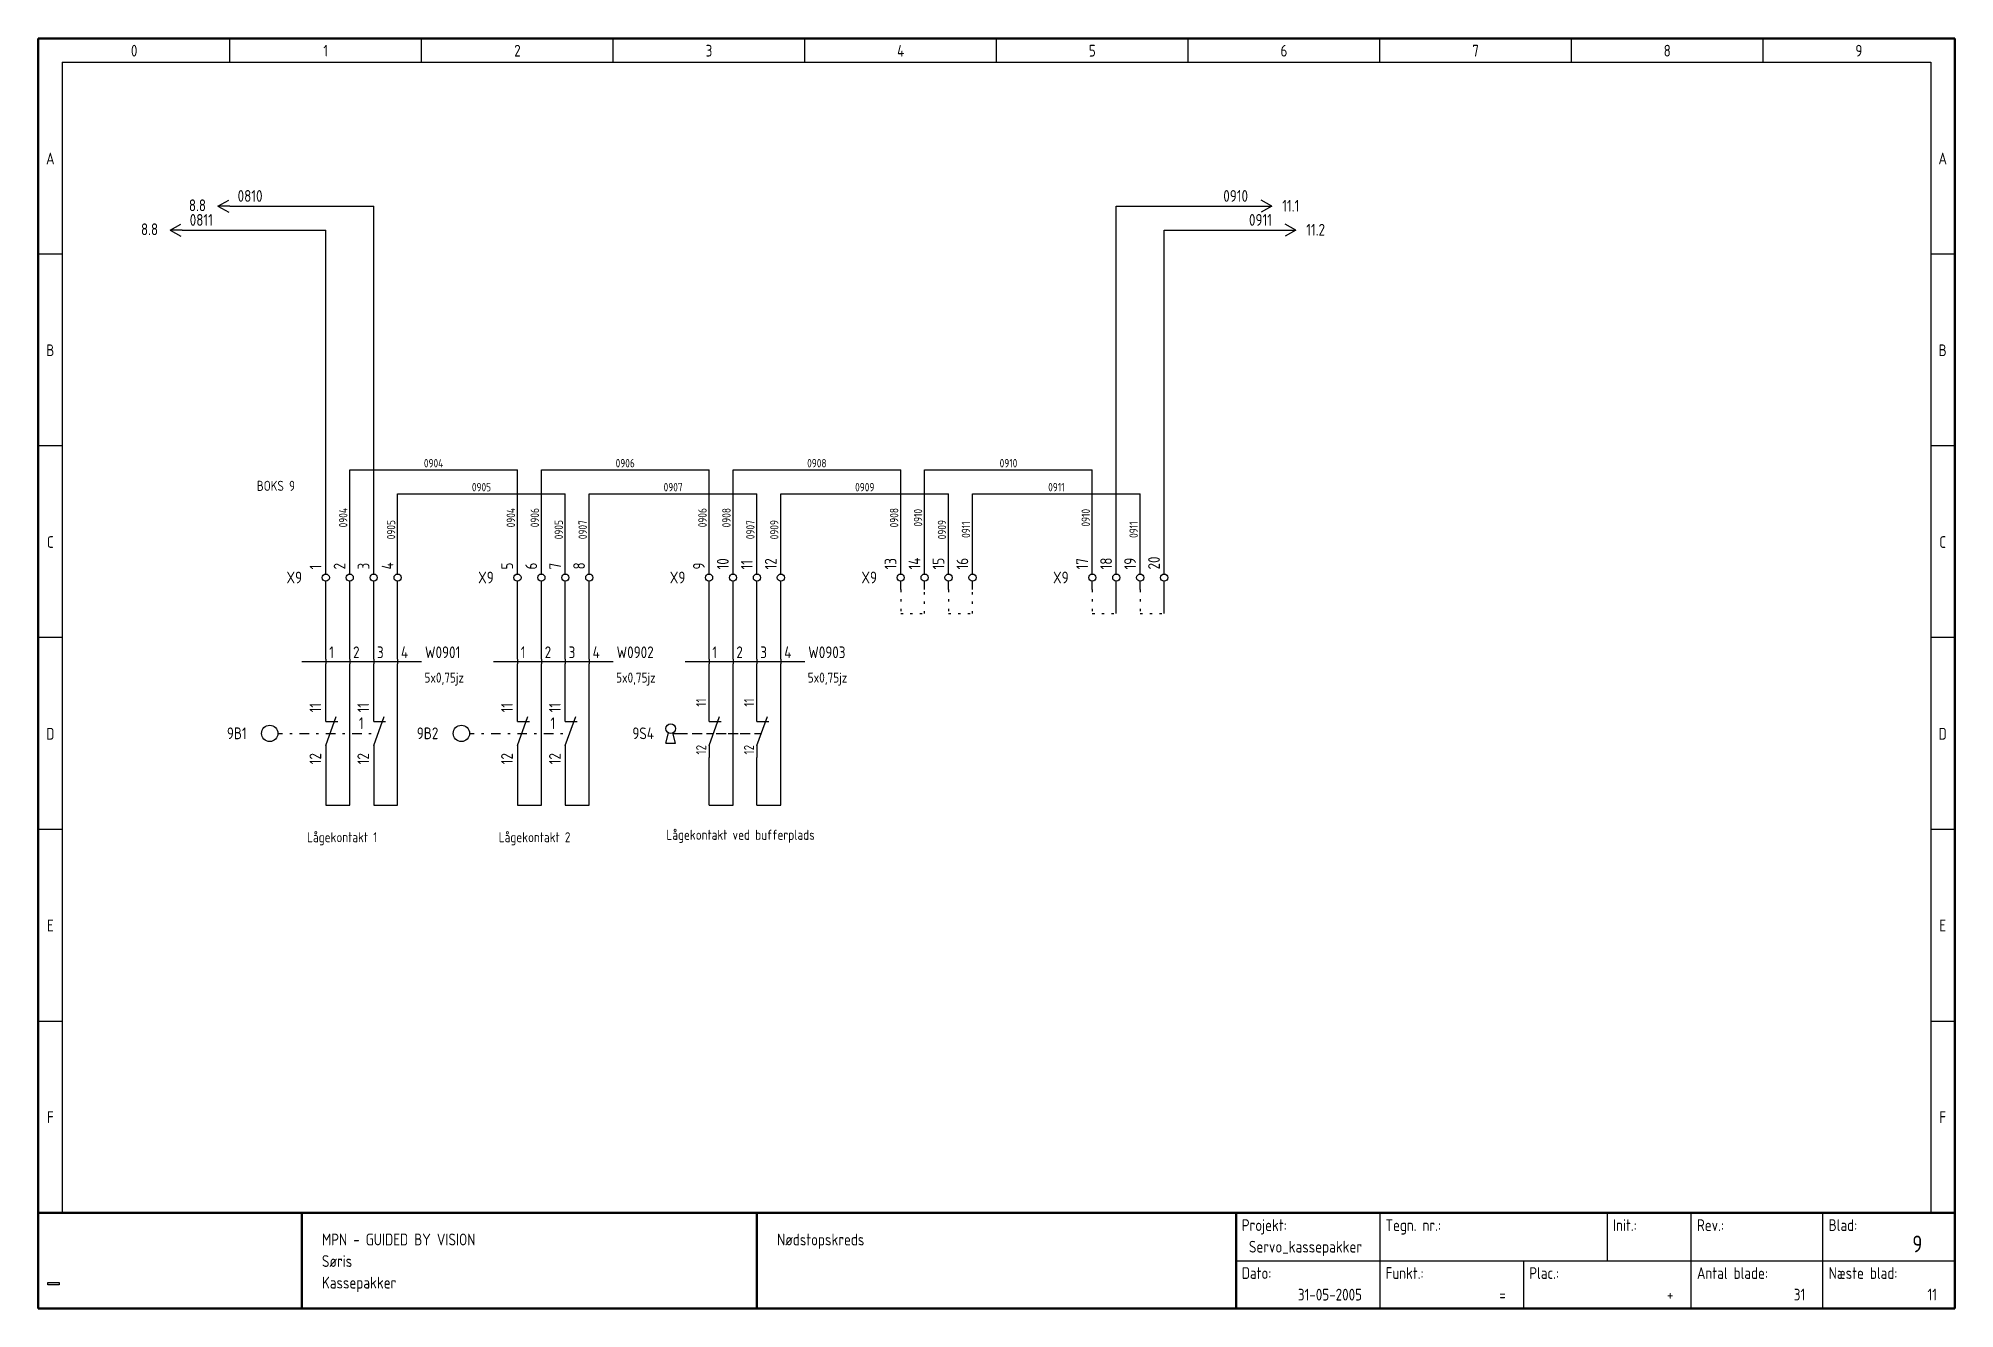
# Model space of a CAD drawing. Header units: millimetres. Extents: x 10 to 410, y 10 to 275.
import ezdxf
from ezdxf.enums import TextEntityAlignment as Align

# ---------------------------------------------------------------- set-up
doc = ezdxf.new("R2010")
doc.units = ezdxf.units.MM
for name, pattern in [('Caddy_Dashdot', [5.5, 0.5, -1.5, 2, -1.5]), ('Caddy_Dot', [2, 0.5, -1.5]), ('Caddy_Solid', [0])]:
    doc.linetypes.add(name, pattern=pattern)
doc.styles.add('Caddy_Vectorfont1p', font='isocp___.ttf', dxfattribs={"width": 0.9})
picture_1 = doc.add_image_def('image1.bmp', size_in_pixel=(51, 10))

msp = doc.modelspace()

# ---------------------------------------------------------------- texts
at = {"lineweight": 25, "style": 'Caddy_Vectorfont1p', "width": 0.9}
for s, p in [('0904', (92.5, 185.5)), ('0906', (132.5, 185.5)), ('0908', (172.5, 185.5)), ('0910', (212.5, 185.5)), ('0905', (102.5, 180.5)), ('0907', (142.5, 180.5)), ('0909', (182.5, 180.5)), ('0911', (222.5, 180.5))]:
    msp.add_text(s, height=1.75, dxfattribs=at).set_placement(p, align=Align.CENTER)
for s, p in [('BOKS 9', (55.6, 180.6)), ('5x0,75jz', (90.6, 140.6)), ('5x0,75jz', (130.6, 140.6)), ('5x0,75jz', (170.6, 140.6)), ('Lågekontakt 1', (66.1, 107.3)), ('Lågekontakt 2', (106.1, 107.3)), ('Lågekontakt ved bufferplads', (141.1, 107.8))]:
    msp.add_text(s, height=2.1, dxfattribs=at).set_placement(p)
for s, p in [('0904', (74.5, 175)), ('0904', (109.5, 175)), ('0906', (114.5, 175)), ('0906', (149.5, 175)), ('0908', (154.5, 175)), ('0908', (189.5, 175)), ('0910', (194.5, 175)), ('0910', (229.5, 175)), ('0905', (84.5, 172.5)), ('0905', (119.5, 172.5)), ('0907', (124.5, 172.5)), ('0907', (159.5, 172.5)), ('0909', (164.5, 172.5)), ('0909', (199.5, 172.5)), ('0911', (204.5, 172.5)), ('0911', (239.5, 172.5))]:
    msp.add_text(s, height=1.75, rotation=90, dxfattribs=at).set_placement(p, align=Align.CENTER)

# ---------------------------------------------------------------- blocks, each defined once
blk = doc.blocks.new('Blk1')
at = {"linetype": 'Caddy_Solid', "lineweight": 50}
for p, q in [((10, 10), (10, 275)), ((10, 275), (410, 275)), ((410, 275), (410, 10)), ((10, 30), (410, 30)), ((65, 30), (65, 10)), ((160, 30), (160, 10)), ((260, 30), (260, 10)), ((410, 10), (10, 10))]:
    blk.add_line(p, q, dxfattribs=at)
at = {"linetype": 'Caddy_Solid', "lineweight": 25}
for p, q in [((50, 270), (50, 275)), ((90, 270), (90, 275)), ((130, 270), (130, 275)), ((170, 270), (170, 275)), ((210, 270), (210, 275)), ((250, 270), (250, 275)), ((290, 270), (290, 275)), ((330, 270), (330, 275)), ((370, 270), (370, 275)), ((15, 270), (15, 30)), ((15, 270), (405, 270)), ((405, 270), (405, 30)), ((15, 230), (10, 230)), ((410, 230), (405, 230)), ((15, 190), (10, 190)), ((410, 190), (405, 190)), ((15, 150), (10, 150)), ((410, 150), (405, 150)), ((10, 110), (15, 110)), ((405, 110), (410, 110)), ((10, 70), (15, 70)), ((405, 70), (410, 70)), ((10, 30), (15, 30)), ((290, 30), (290, 10)), ((337.5, 20), (337.5, 30)), ((355, 20), (355, 30)), ((382.5, 20), (382.5, 30)), ((405, 30), (410, 30)), ((260, 20), (410, 20)), ((320, 20), (320, 10)), ((355, 10), (355, 20)), ((382.5, 10), (382.5, 20))]:
    blk.add_line(p, q, dxfattribs=at)
at = {"lineweight": 25, "style": 'Caddy_Vectorfont1p', "width": 0.9}
for s, p in [('0', (30, 271.2)), ('1', (70, 271.2)), ('2', (110, 271.2)), ('3', (150, 271.2)), ('4', (190, 271.2)), ('5', (230, 271.2)), ('6', (270, 271.2)), ('7', (310, 271.2)), ('8', (350, 271.2)), ('9', (390, 271.2)), ('A', (12.5, 248.7)), ('A', (407.5, 248.7)), ('B', (12.5, 208.7)), ('B', (407.5, 208.7)), ('C', (12.5, 168.7)), ('C', (407.5, 168.7)), ('D', (12.5, 128.7)), ('D', (407.5, 128.7)), ('E', (12.5, 88.7)), ('E', (407.5, 88.7)), ('F', (12.5, 48.7)), ('F', (407.5, 48.7))]:
    blk.add_text(s, height=2.45, dxfattribs=at).set_placement(p, align=Align.CENTER)
for s, p in [('Projekt:', (261.2, 26.2)), ('Tegn. nr.:', (291.2, 26.2)), ('Init.:', (338.7, 26.2)), ('Rev.:', (356.2, 26.2)), ('Blad:', (383.7, 26.2)), ('MPN - GUIDED BY VISION', (69.2, 23.2)), ('Nødstopskreds', (164.2, 23.2)), ('Søris', (69.2, 18.7)), ('Kassepakker', (69.2, 14.2)), ('Dato:', (261.2, 16.2)), ('Funkt.:', (291.2, 16.2)), ('Plac.:', (321.2, 16.2)), ('Antal blade:', (356.2, 16.2)), ('Næste blad:', (383.7, 16.2))]:
    blk.add_text(s, height=2.45, dxfattribs=at).set_placement(p)
for s, p in [('Servo_kassepakker', (286.3, 21.7)), ('31-05-2005', (286.3, 11.7)), ('=', (316.3, 11.7)), ('+', (351.3, 11.7)), ('31', (378.8, 11.7)), ('11', (406.3, 11.7))]:
    blk.add_text(s, height=2.45, dxfattribs=at).set_placement(p, align=Align.RIGHT)
at = {"lineweight": 35, "style": 'Caddy_Vectorfont1p', "width": 0.9}
blk.add_text('9', height=3.5, dxfattribs=at).set_placement((403.25, 21.75), align=Align.RIGHT)
image = blk.add_image(picture_1, insert=(12, 15), size_in_units=(2.32, 0.484))
blk = doc.blocks.new('Blk2')
at = {"linetype": 'Caddy_Solid', "lineweight": 25}
for p, q in [((85, 163.25), (85, 165)), ((85, 160), (85, 161.75))]:
    blk.add_line(p, q, dxfattribs=at)
blk.add_circle((85, 162.5), 0.75, dxfattribs=at)
at = {"lineweight": 25, "style": 'Caddy_Vectorfont1p', "width": 0.9}
blk.add_attdef('$TAG160400', (84.1, 164.2), '', height=2.45, rotation=90, dxfattribs=at)
at = {"lineweight": 25, "style": 'Caddy_Vectorfont1p', "width": 0.9, "flags": 1}
blk.add_attdef('$TAG160410', (87.6, 164.2), '', height=2.45, rotation=90, dxfattribs=at)
for tag, p in [('$TAG140020', (80.05, 168.3)), ('$TAG140050', (80.05, 164.8)), ('$TAG160030', (80.05, 157.8)), ('$TAG160010', (80.05, 161.3)), ('$TAG160040', (80.05, 152.8))]:
    blk.add_attdef(tag, text='', height=2.45, dxfattribs=at).set_placement(p, align=Align.RIGHT)
blk = doc.blocks.new('Blk3')
at = {"linetype": 'Caddy_Solid', "lineweight": 25}
for p, q in [((80, 163.25), (80, 165)), ((80, 160), (80, 161.75))]:
    blk.add_line(p, q, dxfattribs=at)
blk.add_circle((80, 162.5), 0.75, dxfattribs=at)
at = {"lineweight": 25, "style": 'Caddy_Vectorfont1p', "width": 0.9}
blk.add_attdef('$TAG160400', (79.1, 164.2), '', height=2.45, rotation=90, dxfattribs=at)
at = {"lineweight": 25, "style": 'Caddy_Vectorfont1p', "width": 0.9, "flags": 1}
blk.add_attdef('$TAG160410', (82.6, 164.2), '', height=2.45, rotation=90, dxfattribs=at)
for tag, p in [('$TAG140020', (75.05, 168.3)), ('$TAG140050', (75.05, 164.8)), ('$TAG160030', (75.05, 157.8)), ('$TAG160010', (75.05, 161.3)), ('$TAG160040', (75.05, 152.8))]:
    blk.add_attdef(tag, text='', height=2.45, dxfattribs=at).set_placement(p, align=Align.RIGHT)
blk = doc.blocks.new('Blk4')
at = {"linetype": 'Caddy_Solid', "lineweight": 25}
for p, q in [((75, 163.25), (75, 165)), ((75, 160), (75, 161.75))]:
    blk.add_line(p, q, dxfattribs=at)
blk.add_circle((75, 162.5), 0.75, dxfattribs=at)
at = {"lineweight": 25, "style": 'Caddy_Vectorfont1p', "width": 0.9}
blk.add_attdef('$TAG160400', (74.1, 164.2), '', height=2.45, rotation=90, dxfattribs=at)
at = {"lineweight": 25, "style": 'Caddy_Vectorfont1p', "width": 0.9, "flags": 1}
blk.add_attdef('$TAG160410', (77.6, 164.2), '', height=2.45, rotation=90, dxfattribs=at)
for tag, p in [('$TAG140020', (70.05, 168.3)), ('$TAG140050', (70.05, 164.8)), ('$TAG160030', (70.05, 157.8)), ('$TAG160010', (70.05, 161.3)), ('$TAG160040', (70.05, 152.8))]:
    blk.add_attdef(tag, text='', height=2.45, dxfattribs=at).set_placement(p, align=Align.RIGHT)
blk = doc.blocks.new('Blk5')
at = {"linetype": 'Caddy_Solid', "lineweight": 25}
for p, q in [((70, 163.25), (70, 165)), ((70, 160), (70, 161.75))]:
    blk.add_line(p, q, dxfattribs=at)
blk.add_circle((70, 162.5), 0.75, dxfattribs=at)
at = {"lineweight": 25, "style": 'Caddy_Vectorfont1p', "width": 0.9}
blk.add_attdef('$TAG160400', (69.1, 164.2), '', height=2.45, rotation=90, dxfattribs=at)
at = {"lineweight": 25, "style": 'Caddy_Vectorfont1p', "width": 0.9, "flags": 1}
blk.add_attdef('$TAG160410', (72.6, 164.2), '', height=2.45, rotation=90, dxfattribs=at)
for tag, p in [('$TAG140020', (65.05, 168.3)), ('$TAG140050', (65.05, 164.8)), ('$TAG160030', (65.05, 157.8)), ('$TAG160040', (65.05, 152.8))]:
    blk.add_attdef(tag, text='', height=2.45, dxfattribs=at).set_placement(p, align=Align.RIGHT)
at = {"lineweight": 25, "style": 'Caddy_Vectorfont1p', "width": 0.9}
blk.add_attdef('$TAG160010', text='', height=2.45, dxfattribs=at).set_placement((65.05, 161.3), align=Align.RIGHT)
blk = doc.blocks.new('Blk6')
at = {"linetype": 'Caddy_Solid', "lineweight": 25}
for p, q in [((37.5, 235), (39.75, 236.25)), ((37.5, 235), (39.75, 233.75)), ((40, 235), (37.5, 235))]:
    blk.add_line(p, q, dxfattribs=at)
at = {"lineweight": 25, "style": 'Caddy_Vectorfont1p', "width": 0.9, "flags": 1}
for tag, p in [('$TAG140020', (41.6, 242.9)), ('$TAG140050', (41.6, 239.4))]:
    blk.add_attdef(tag, p, '', height=2.45, dxfattribs=at)
at = {"lineweight": 25, "style": 'Caddy_Vectorfont1p', "width": 0.9}
blk.add_attdef('$TAG160500', text='', height=2.45, dxfattribs=at).set_placement((35, 233.95), align=Align.RIGHT)
blk.add_attdef('$TAG160010', (41.6, 235.9), '', height=2.45, dxfattribs=at)
blk = doc.blocks.new('Blk7')
at = {"linetype": 'Caddy_Solid', "lineweight": 25}
for p, q in [((47.5, 240), (49.75, 241.25)), ((47.5, 240), (49.75, 238.75)), ((50, 240), (47.5, 240))]:
    blk.add_line(p, q, dxfattribs=at)
at = {"lineweight": 25, "style": 'Caddy_Vectorfont1p', "width": 0.9, "flags": 1}
for tag, p in [('$TAG140020', (51.6, 247.9)), ('$TAG140050', (51.6, 244.4))]:
    blk.add_attdef(tag, p, '', height=2.45, dxfattribs=at)
at = {"lineweight": 25, "style": 'Caddy_Vectorfont1p', "width": 0.9}
blk.add_attdef('$TAG160500', text='', height=2.45, dxfattribs=at).set_placement((45, 238.95), align=Align.RIGHT)
blk.add_attdef('$TAG160010', (51.6, 240.9), '', height=2.45, dxfattribs=at)
blk = doc.blocks.new('Blk9')
at = {"linetype": 'Caddy_Solid', "lineweight": 25}
for p, q in [((110, 132.5), (110, 135)), ((110, 127.5), (112.18, 133.5)), ((110, 132.5), (112.5, 132.5)), ((110, 127.5), (110, 125))]:
    blk.add_line(p, q, dxfattribs=at)
at = {"lineweight": 25, "style": 'Caddy_Vectorfont1p', "width": 0.9}
blk.add_attdef('$TAG175000_00', (109.05, 134.4), '', height=2.45, rotation=90, dxfattribs=at)
for tag, p in [('$TAG175000_01', (109.05, 125.9)), ('$TAG160500', (110.6, 116.74))]:
    blk.add_attdef(tag, text='', height=2.45, rotation=90, dxfattribs=at).set_placement(p, align=Align.RIGHT)
blk = doc.blocks.new('Blk10')
at = {"linetype": 'Caddy_Solid', "lineweight": 25}
for p, q in [((120, 132.5), (120, 135)), ((120, 127.5), (122.18, 133.5)), ((120, 132.5), (122.5, 132.5)), ((120, 127.5), (120, 125))]:
    blk.add_line(p, q, dxfattribs=at)
at = {"lineweight": 25, "style": 'Caddy_Vectorfont1p', "width": 0.9}
blk.add_attdef('$TAG175000_00', (119.05, 134.4), '', height=2.45, rotation=90, dxfattribs=at)
for tag, p in [('$TAG175000_01', (119.05, 125.9)), ('$TAG160500', (120.6, 116.74))]:
    blk.add_attdef(tag, text='', height=2.45, rotation=90, dxfattribs=at).set_placement(p, align=Align.RIGHT)
blk = doc.blocks.new('Blk8')
at = {"linetype": 'Caddy_Solid', "lineweight": 25}
blk.add_line((100, 130), (101, 130), dxfattribs=at)
at = {"linetype": 'Caddy_Dashdot', "lineweight": 25}
blk.add_line((102.5, 130), (120, 130), dxfattribs=at)
at = {"linetype": 'Caddy_Solid', "lineweight": 25}
blk.add_circle((98.3, 130), 1.7, dxfattribs=at)
ref = blk.add_blockref('Blk9', (0, 0, 1))
ref.add_attrib('$TAG175000_00', '11', (109.05, 134.4), dxfattribs={"lineweight": 25, "height": 2.45, "rotation": 90, "style": 'Caddy_Vectorfont1p', "width": 0.9})
ref.add_attrib('$TAG175000_01', '12', dxfattribs={"lineweight": 25, "height": 2.45, "rotation": 90, "style": 'Caddy_Vectorfont1p', "width": 0.9}).set_placement((109.05, 125.9), align=Align.RIGHT)
ref = blk.add_blockref('Blk10', (0, 0, 1))
ref.add_attrib('$TAG175000_00', '11', (119.05, 134.4), dxfattribs={"lineweight": 25, "height": 2.45, "rotation": 90, "style": 'Caddy_Vectorfont1p', "width": 0.9})
ref.add_attrib('$TAG175000_01', '12', dxfattribs={"lineweight": 25, "height": 2.45, "rotation": 90, "style": 'Caddy_Vectorfont1p', "width": 0.9}).set_placement((119.05, 125.9), align=Align.RIGHT)
at = {"lineweight": 25, "style": 'Caddy_Vectorfont1p', "width": 0.9}
blk.add_attdef('$TAG175000_00', (116.9, 130.9), '', height=2.45, dxfattribs=at)
for tag, p in [('$TAG160010', (93.5, 128.8)), ('$TAG160030', (113.5, 125.3))]:
    blk.add_attdef(tag, text='', height=2.45, dxfattribs=at).set_placement(p, align=Align.RIGHT)
at = {"lineweight": 25, "style": 'Caddy_Vectorfont1p', "width": 0.9, "flags": 1}
blk.add_attdef('$TAG160040', text='', height=2.45, dxfattribs=at).set_placement((113.5, 121.8), align=Align.RIGHT)
blk = doc.blocks.new('Blk11')
at = {"linetype": 'Caddy_Solid', "lineweight": 25}
for p, q in [((125, 163.25), (125, 165)), ((125, 160), (125, 161.75))]:
    blk.add_line(p, q, dxfattribs=at)
blk.add_circle((125, 162.5), 0.75, dxfattribs=at)
at = {"lineweight": 25, "style": 'Caddy_Vectorfont1p', "width": 0.9}
blk.add_attdef('$TAG160400', (124.1, 164.2), '', height=2.45, rotation=90, dxfattribs=at)
at = {"lineweight": 25, "style": 'Caddy_Vectorfont1p', "width": 0.9, "flags": 1}
blk.add_attdef('$TAG160410', (127.6, 164.2), '', height=2.45, rotation=90, dxfattribs=at)
for tag, p in [('$TAG140020', (120.05, 168.3)), ('$TAG140050', (120.05, 164.8)), ('$TAG160030', (120.05, 157.8)), ('$TAG160010', (120.05, 161.3)), ('$TAG160040', (120.05, 152.8))]:
    blk.add_attdef(tag, text='', height=2.45, dxfattribs=at).set_placement(p, align=Align.RIGHT)
blk = doc.blocks.new('Blk12')
at = {"linetype": 'Caddy_Solid', "lineweight": 25}
for p, q in [((120, 163.25), (120, 165)), ((120, 160), (120, 161.75))]:
    blk.add_line(p, q, dxfattribs=at)
blk.add_circle((120, 162.5), 0.75, dxfattribs=at)
at = {"lineweight": 25, "style": 'Caddy_Vectorfont1p', "width": 0.9}
blk.add_attdef('$TAG160400', (119.1, 164.2), '', height=2.45, rotation=90, dxfattribs=at)
at = {"lineweight": 25, "style": 'Caddy_Vectorfont1p', "width": 0.9, "flags": 1}
blk.add_attdef('$TAG160410', (122.6, 164.2), '', height=2.45, rotation=90, dxfattribs=at)
for tag, p in [('$TAG140020', (115.05, 168.3)), ('$TAG140050', (115.05, 164.8)), ('$TAG160030', (115.05, 157.8)), ('$TAG160010', (115.05, 161.3)), ('$TAG160040', (115.05, 152.8))]:
    blk.add_attdef(tag, text='', height=2.45, dxfattribs=at).set_placement(p, align=Align.RIGHT)
blk = doc.blocks.new('Blk13')
at = {"linetype": 'Caddy_Solid', "lineweight": 25}
for p, q in [((115, 163.25), (115, 165)), ((115, 160), (115, 161.75))]:
    blk.add_line(p, q, dxfattribs=at)
blk.add_circle((115, 162.5), 0.75, dxfattribs=at)
at = {"lineweight": 25, "style": 'Caddy_Vectorfont1p', "width": 0.9}
blk.add_attdef('$TAG160400', (114.1, 164.2), '', height=2.45, rotation=90, dxfattribs=at)
at = {"lineweight": 25, "style": 'Caddy_Vectorfont1p', "width": 0.9, "flags": 1}
blk.add_attdef('$TAG160410', (117.6, 164.2), '', height=2.45, rotation=90, dxfattribs=at)
for tag, p in [('$TAG140020', (110.05, 168.3)), ('$TAG140050', (110.05, 164.8)), ('$TAG160030', (110.05, 157.8)), ('$TAG160010', (110.05, 161.3)), ('$TAG160040', (110.05, 152.8))]:
    blk.add_attdef(tag, text='', height=2.45, dxfattribs=at).set_placement(p, align=Align.RIGHT)
blk = doc.blocks.new('Blk14')
at = {"linetype": 'Caddy_Solid', "lineweight": 25}
for p, q in [((110, 163.25), (110, 165)), ((110, 160), (110, 161.75))]:
    blk.add_line(p, q, dxfattribs=at)
blk.add_circle((110, 162.5), 0.75, dxfattribs=at)
at = {"lineweight": 25, "style": 'Caddy_Vectorfont1p', "width": 0.9}
blk.add_attdef('$TAG160400', (109.1, 164.2), '', height=2.45, rotation=90, dxfattribs=at)
at = {"lineweight": 25, "style": 'Caddy_Vectorfont1p', "width": 0.9, "flags": 1}
blk.add_attdef('$TAG160410', (112.6, 164.2), '', height=2.45, rotation=90, dxfattribs=at)
for tag, p in [('$TAG140020', (105.05, 168.3)), ('$TAG140050', (105.05, 164.8)), ('$TAG160030', (105.05, 157.8)), ('$TAG160040', (105.05, 152.8))]:
    blk.add_attdef(tag, text='', height=2.45, dxfattribs=at).set_placement(p, align=Align.RIGHT)
at = {"lineweight": 25, "style": 'Caddy_Vectorfont1p', "width": 0.9}
blk.add_attdef('$TAG160010', text='', height=2.45, dxfattribs=at).set_placement((105.05, 161.3), align=Align.RIGHT)
blk = doc.blocks.new('Blk15')
at = {"linetype": 'Caddy_Solid', "lineweight": 25}
for p, q in [((165, 163.25), (165, 165)), ((165, 160), (165, 161.75))]:
    blk.add_line(p, q, dxfattribs=at)
blk.add_circle((165, 162.5), 0.75, dxfattribs=at)
at = {"lineweight": 25, "style": 'Caddy_Vectorfont1p', "width": 0.9}
blk.add_attdef('$TAG160400', (164.1, 164.2), '', height=2.45, rotation=90, dxfattribs=at)
at = {"lineweight": 25, "style": 'Caddy_Vectorfont1p', "width": 0.9, "flags": 1}
blk.add_attdef('$TAG160410', (167.6, 164.2), '', height=2.45, rotation=90, dxfattribs=at)
for tag, p in [('$TAG140020', (160.05, 168.3)), ('$TAG140050', (160.05, 164.8)), ('$TAG160030', (160.05, 157.8)), ('$TAG160010', (160.05, 161.3)), ('$TAG160040', (160.05, 152.8))]:
    blk.add_attdef(tag, text='', height=2.45, dxfattribs=at).set_placement(p, align=Align.RIGHT)
blk = doc.blocks.new('Blk16')
at = {"linetype": 'Caddy_Solid', "lineweight": 25}
for p, q in [((160, 163.25), (160, 165)), ((160, 160), (160, 161.75))]:
    blk.add_line(p, q, dxfattribs=at)
blk.add_circle((160, 162.5), 0.75, dxfattribs=at)
at = {"lineweight": 25, "style": 'Caddy_Vectorfont1p', "width": 0.9}
blk.add_attdef('$TAG160400', (159.1, 164.2), '', height=2.45, rotation=90, dxfattribs=at)
at = {"lineweight": 25, "style": 'Caddy_Vectorfont1p', "width": 0.9, "flags": 1}
blk.add_attdef('$TAG160410', (162.6, 164.2), '', height=2.45, rotation=90, dxfattribs=at)
for tag, p in [('$TAG140020', (155.05, 168.3)), ('$TAG140050', (155.05, 164.8)), ('$TAG160030', (155.05, 157.8)), ('$TAG160010', (155.05, 161.3)), ('$TAG160040', (155.05, 152.8))]:
    blk.add_attdef(tag, text='', height=2.45, dxfattribs=at).set_placement(p, align=Align.RIGHT)
blk = doc.blocks.new('Blk17')
at = {"linetype": 'Caddy_Solid', "lineweight": 25}
for p, q in [((155, 163.25), (155, 165)), ((155, 160), (155, 161.75))]:
    blk.add_line(p, q, dxfattribs=at)
blk.add_circle((155, 162.5), 0.75, dxfattribs=at)
at = {"lineweight": 25, "style": 'Caddy_Vectorfont1p', "width": 0.9}
blk.add_attdef('$TAG160400', (154.1, 164.2), '', height=2.45, rotation=90, dxfattribs=at)
at = {"lineweight": 25, "style": 'Caddy_Vectorfont1p', "width": 0.9, "flags": 1}
blk.add_attdef('$TAG160410', (157.6, 164.2), '', height=2.45, rotation=90, dxfattribs=at)
for tag, p in [('$TAG140020', (150.05, 168.3)), ('$TAG140050', (150.05, 164.8)), ('$TAG160030', (150.05, 157.8)), ('$TAG160010', (150.05, 161.3)), ('$TAG160040', (150.05, 152.8))]:
    blk.add_attdef(tag, text='', height=2.45, dxfattribs=at).set_placement(p, align=Align.RIGHT)
blk = doc.blocks.new('Blk18')
at = {"linetype": 'Caddy_Solid', "lineweight": 25}
for p, q in [((150, 163.25), (150, 165)), ((150, 160), (150, 161.75))]:
    blk.add_line(p, q, dxfattribs=at)
blk.add_circle((150, 162.5), 0.75, dxfattribs=at)
at = {"lineweight": 25, "style": 'Caddy_Vectorfont1p', "width": 0.9}
blk.add_attdef('$TAG160400', (149.1, 164.2), '', height=2.45, rotation=90, dxfattribs=at)
at = {"lineweight": 25, "style": 'Caddy_Vectorfont1p', "width": 0.9, "flags": 1}
blk.add_attdef('$TAG160410', (152.6, 164.2), '', height=2.45, rotation=90, dxfattribs=at)
for tag, p in [('$TAG140020', (145.05, 168.3)), ('$TAG140050', (145.05, 164.8)), ('$TAG160030', (145.05, 157.8)), ('$TAG160040', (145.05, 152.8))]:
    blk.add_attdef(tag, text='', height=2.45, dxfattribs=at).set_placement(p, align=Align.RIGHT)
at = {"lineweight": 25, "style": 'Caddy_Vectorfont1p', "width": 0.9}
blk.add_attdef('$TAG160010', text='', height=2.45, dxfattribs=at).set_placement((145.05, 161.3), align=Align.RIGHT)
blk = doc.blocks.new('Blk19')
at = {"linetype": 'Caddy_Solid', "lineweight": 25}
for p, q in [((205, 163.25), (205, 165)), ((205, 160), (205, 161.75))]:
    blk.add_line(p, q, dxfattribs=at)
blk.add_circle((205, 162.5), 0.75, dxfattribs=at)
at = {"lineweight": 25, "style": 'Caddy_Vectorfont1p', "width": 0.9}
blk.add_attdef('$TAG160400', (204.1, 164.2), '', height=2.45, rotation=90, dxfattribs=at)
at = {"lineweight": 25, "style": 'Caddy_Vectorfont1p', "width": 0.9, "flags": 1}
blk.add_attdef('$TAG160410', (207.6, 164.2), '', height=2.45, rotation=90, dxfattribs=at)
for tag, p in [('$TAG140020', (200.05, 168.3)), ('$TAG140050', (200.05, 164.8)), ('$TAG160030', (200.05, 157.8)), ('$TAG160010', (200.05, 161.3)), ('$TAG160040', (200.05, 152.8))]:
    blk.add_attdef(tag, text='', height=2.45, dxfattribs=at).set_placement(p, align=Align.RIGHT)
blk = doc.blocks.new('Blk20')
at = {"linetype": 'Caddy_Solid', "lineweight": 25}
for p, q in [((200, 163.25), (200, 165)), ((200, 160), (200, 161.75))]:
    blk.add_line(p, q, dxfattribs=at)
blk.add_circle((200, 162.5), 0.75, dxfattribs=at)
at = {"lineweight": 25, "style": 'Caddy_Vectorfont1p', "width": 0.9}
blk.add_attdef('$TAG160400', (199.1, 164.2), '', height=2.45, rotation=90, dxfattribs=at)
at = {"lineweight": 25, "style": 'Caddy_Vectorfont1p', "width": 0.9, "flags": 1}
blk.add_attdef('$TAG160410', (202.6, 164.2), '', height=2.45, rotation=90, dxfattribs=at)
for tag, p in [('$TAG140020', (195.05, 168.3)), ('$TAG140050', (195.05, 164.8)), ('$TAG160030', (195.05, 157.8)), ('$TAG160010', (195.05, 161.3)), ('$TAG160040', (195.05, 152.8))]:
    blk.add_attdef(tag, text='', height=2.45, dxfattribs=at).set_placement(p, align=Align.RIGHT)
blk = doc.blocks.new('Blk21')
at = {"linetype": 'Caddy_Solid', "lineweight": 25}
for p, q in [((195, 163.25), (195, 165)), ((195, 160), (195, 161.75))]:
    blk.add_line(p, q, dxfattribs=at)
blk.add_circle((195, 162.5), 0.75, dxfattribs=at)
at = {"lineweight": 25, "style": 'Caddy_Vectorfont1p', "width": 0.9}
blk.add_attdef('$TAG160400', (194.1, 164.2), '', height=2.45, rotation=90, dxfattribs=at)
at = {"lineweight": 25, "style": 'Caddy_Vectorfont1p', "width": 0.9, "flags": 1}
blk.add_attdef('$TAG160410', (197.6, 164.2), '', height=2.45, rotation=90, dxfattribs=at)
for tag, p in [('$TAG140020', (190.05, 168.3)), ('$TAG140050', (190.05, 164.8)), ('$TAG160030', (190.05, 157.8)), ('$TAG160010', (190.05, 161.3)), ('$TAG160040', (190.05, 152.8))]:
    blk.add_attdef(tag, text='', height=2.45, dxfattribs=at).set_placement(p, align=Align.RIGHT)
blk = doc.blocks.new('Blk22')
at = {"linetype": 'Caddy_Solid', "lineweight": 25}
for p, q in [((190, 163.25), (190, 165)), ((190, 160), (190, 161.75))]:
    blk.add_line(p, q, dxfattribs=at)
blk.add_circle((190, 162.5), 0.75, dxfattribs=at)
at = {"lineweight": 25, "style": 'Caddy_Vectorfont1p', "width": 0.9}
blk.add_attdef('$TAG160400', (189.1, 164.2), '', height=2.45, rotation=90, dxfattribs=at)
at = {"lineweight": 25, "style": 'Caddy_Vectorfont1p', "width": 0.9, "flags": 1}
blk.add_attdef('$TAG160410', (192.6, 164.2), '', height=2.45, rotation=90, dxfattribs=at)
for tag, p in [('$TAG140020', (185.05, 168.3)), ('$TAG140050', (185.05, 164.8)), ('$TAG160030', (185.05, 157.8)), ('$TAG160040', (185.05, 152.8))]:
    blk.add_attdef(tag, text='', height=2.45, dxfattribs=at).set_placement(p, align=Align.RIGHT)
at = {"lineweight": 25, "style": 'Caddy_Vectorfont1p', "width": 0.9}
blk.add_attdef('$TAG160010', text='', height=2.45, dxfattribs=at).set_placement((185.05, 161.3), align=Align.RIGHT)
blk = doc.blocks.new('Blk23')
at = {"linetype": 'Caddy_Solid', "lineweight": 25}
for p, q in [((245, 163.25), (245, 165)), ((245, 160), (245, 161.75))]:
    blk.add_line(p, q, dxfattribs=at)
blk.add_circle((245, 162.5), 0.75, dxfattribs=at)
at = {"lineweight": 25, "style": 'Caddy_Vectorfont1p', "width": 0.9}
blk.add_attdef('$TAG160400', (244.1, 164.2), '', height=2.45, rotation=90, dxfattribs=at)
at = {"lineweight": 25, "style": 'Caddy_Vectorfont1p', "width": 0.9, "flags": 1}
blk.add_attdef('$TAG160410', (247.6, 164.2), '', height=2.45, rotation=90, dxfattribs=at)
for tag, p in [('$TAG140020', (240.05, 168.3)), ('$TAG140050', (240.05, 164.8)), ('$TAG160030', (240.05, 157.8)), ('$TAG160010', (240.05, 161.3)), ('$TAG160040', (240.05, 152.8))]:
    blk.add_attdef(tag, text='', height=2.45, dxfattribs=at).set_placement(p, align=Align.RIGHT)
blk = doc.blocks.new('Blk24')
at = {"linetype": 'Caddy_Solid', "lineweight": 25}
for p, q in [((240, 163.25), (240, 165)), ((240, 160), (240, 161.75))]:
    blk.add_line(p, q, dxfattribs=at)
blk.add_circle((240, 162.5), 0.75, dxfattribs=at)
at = {"lineweight": 25, "style": 'Caddy_Vectorfont1p', "width": 0.9}
blk.add_attdef('$TAG160400', (239.1, 164.2), '', height=2.45, rotation=90, dxfattribs=at)
at = {"lineweight": 25, "style": 'Caddy_Vectorfont1p', "width": 0.9, "flags": 1}
blk.add_attdef('$TAG160410', (242.6, 164.2), '', height=2.45, rotation=90, dxfattribs=at)
for tag, p in [('$TAG140020', (235.05, 168.3)), ('$TAG140050', (235.05, 164.8)), ('$TAG160030', (235.05, 157.8)), ('$TAG160010', (235.05, 161.3)), ('$TAG160040', (235.05, 152.8))]:
    blk.add_attdef(tag, text='', height=2.45, dxfattribs=at).set_placement(p, align=Align.RIGHT)
blk = doc.blocks.new('Blk25')
at = {"linetype": 'Caddy_Solid', "lineweight": 25}
for p, q in [((235, 163.25), (235, 165)), ((235, 160), (235, 161.75))]:
    blk.add_line(p, q, dxfattribs=at)
blk.add_circle((235, 162.5), 0.75, dxfattribs=at)
at = {"lineweight": 25, "style": 'Caddy_Vectorfont1p', "width": 0.9}
blk.add_attdef('$TAG160400', (234.1, 164.2), '', height=2.45, rotation=90, dxfattribs=at)
at = {"lineweight": 25, "style": 'Caddy_Vectorfont1p', "width": 0.9, "flags": 1}
blk.add_attdef('$TAG160410', (237.6, 164.2), '', height=2.45, rotation=90, dxfattribs=at)
for tag, p in [('$TAG140020', (230.05, 168.3)), ('$TAG140050', (230.05, 164.8)), ('$TAG160030', (230.05, 157.8)), ('$TAG160010', (230.05, 161.3)), ('$TAG160040', (230.05, 152.8))]:
    blk.add_attdef(tag, text='', height=2.45, dxfattribs=at).set_placement(p, align=Align.RIGHT)
blk = doc.blocks.new('Blk26')
at = {"linetype": 'Caddy_Solid', "lineweight": 25}
for p, q in [((230, 163.25), (230, 165)), ((230, 160), (230, 161.75))]:
    blk.add_line(p, q, dxfattribs=at)
blk.add_circle((230, 162.5), 0.75, dxfattribs=at)
at = {"lineweight": 25, "style": 'Caddy_Vectorfont1p', "width": 0.9}
blk.add_attdef('$TAG160400', (229.1, 164.2), '', height=2.45, rotation=90, dxfattribs=at)
at = {"lineweight": 25, "style": 'Caddy_Vectorfont1p', "width": 0.9, "flags": 1}
blk.add_attdef('$TAG160410', (232.6, 164.2), '', height=2.45, rotation=90, dxfattribs=at)
for tag, p in [('$TAG140020', (225.05, 168.3)), ('$TAG140050', (225.05, 164.8)), ('$TAG160030', (225.05, 157.8)), ('$TAG160040', (225.05, 152.8))]:
    blk.add_attdef(tag, text='', height=2.45, dxfattribs=at).set_placement(p, align=Align.RIGHT)
at = {"lineweight": 25, "style": 'Caddy_Vectorfont1p', "width": 0.9}
blk.add_attdef('$TAG160010', text='', height=2.45, dxfattribs=at).set_placement((225.05, 161.3), align=Align.RIGHT)
blk = doc.blocks.new('Blk27')
at = {"linetype": 'Caddy_Solid', "lineweight": 25}
for p, q in [((265, 240), (267.5, 240)), ((267.5, 240), (265.25, 241.25)), ((267.5, 240), (265.25, 238.75))]:
    blk.add_line(p, q, dxfattribs=at)
at = {"lineweight": 25, "style": 'Caddy_Vectorfont1p', "width": 0.9}
blk.add_attdef('$TAG160010', text='', height=2.45, dxfattribs=at).set_placement((262.5, 240.9), align=Align.RIGHT)
blk.add_attdef('$TAG160500', (269.65, 238.85), '', height=2.45, dxfattribs=at)
blk = doc.blocks.new('Blk28')
at = {"linetype": 'Caddy_Solid', "lineweight": 25}
for p, q in [((272.5, 235), (270.25, 236.25)), ((270, 235), (272.5, 235)), ((272.5, 235), (270.25, 233.75))]:
    blk.add_line(p, q, dxfattribs=at)
at = {"lineweight": 25, "style": 'Caddy_Vectorfont1p', "width": 0.9}
blk.add_attdef('$TAG160010', text='', height=2.45, dxfattribs=at).set_placement((267.5, 235.9), align=Align.RIGHT)
blk.add_attdef('$TAG160500', (274.65, 233.85), '', height=2.45, dxfattribs=at)
blk = doc.blocks.new('Blk29')
at = {"linetype": 'Caddy_Solid', "lineweight": 25}
for p, q in [((150, 132.5), (150, 135)), ((150, 127.5), (152.18, 133.5)), ((150, 132.5), (152.5, 132.5)), ((160, 132.5), (160, 135)), ((160, 127.5), (162.18, 133.5)), ((160, 132.5), (162.5, 132.5)), ((141, 128), (141.53, 130.12)), ((141, 128), (143, 128)), ((143, 128), (142.47, 130.12)), ((142.5, 130), (144.5, 130)), ((143.5, 130), (145.5, 130)), ((146.5, 130), (148.56, 130)), ((149.5, 130), (150.91, 130)), ((151.5, 130), (153.56, 130)), ((154, 130), (156.06, 130)), ((156.5, 130), (158.56, 130)), ((156.5, 130), (158.56, 130)), ((159.5, 130), (160.91, 130)), ((150, 127.5), (150, 125)), ((160, 127.5), (160, 125))]:
    blk.add_line(p, q, dxfattribs=at)
blk.add_circle((142, 131), 1, dxfattribs=at)
at = {"lineweight": 25, "style": 'Caddy_Vectorfont1p', "width": 0.9}
for s, p in [('11', (149.4, 135.6)), ('11', (159.4, 135.6)), ('12', (149.4, 125.6)), ('12', (159.4, 125.6))]:
    blk.add_text(s, height=2.1, rotation=90, dxfattribs=at).set_placement(p)
blk.add_text('9S4', height=2.45, dxfattribs=at).set_placement((138.5, 128.8), align=Align.RIGHT)
for p in [(149.05, 134.4), (159.05, 134.4)]:
    blk.add_attdef('$TAG175000_00', p, '', height=2.45, rotation=90, dxfattribs=at)
for p in [(149.05, 125.9), (159.05, 125.9)]:
    blk.add_attdef('$TAG175000_01', text='', height=2.45, rotation=90, dxfattribs=at).set_placement(p, align=Align.RIGHT)
blk = doc.blocks.new('Blk31')
at = {"linetype": 'Caddy_Solid', "lineweight": 25}
for p, q in [((70, 132.5), (70, 135)), ((70, 127.5), (72.18, 133.5)), ((70, 132.5), (72.5, 132.5)), ((70, 127.5), (70, 125))]:
    blk.add_line(p, q, dxfattribs=at)
at = {"lineweight": 25, "style": 'Caddy_Vectorfont1p', "width": 0.9}
blk.add_attdef('$TAG175000_00', (69.05, 134.4), '', height=2.45, rotation=90, dxfattribs=at)
for tag, p in [('$TAG175000_01', (69.05, 125.9)), ('$TAG160500', (70.6, 116.74))]:
    blk.add_attdef(tag, text='', height=2.45, rotation=90, dxfattribs=at).set_placement(p, align=Align.RIGHT)
blk = doc.blocks.new('Blk32')
at = {"linetype": 'Caddy_Solid', "lineweight": 25}
for p, q in [((80, 132.5), (80, 135)), ((80, 127.5), (82.18, 133.5)), ((80, 132.5), (82.5, 132.5)), ((80, 127.5), (80, 125))]:
    blk.add_line(p, q, dxfattribs=at)
at = {"lineweight": 25, "style": 'Caddy_Vectorfont1p', "width": 0.9}
blk.add_attdef('$TAG175000_00', (79.05, 134.4), '', height=2.45, rotation=90, dxfattribs=at)
for tag, p in [('$TAG175000_01', (79.05, 125.9)), ('$TAG160500', (80.6, 116.74))]:
    blk.add_attdef(tag, text='', height=2.45, rotation=90, dxfattribs=at).set_placement(p, align=Align.RIGHT)
blk = doc.blocks.new('Blk30')
at = {"linetype": 'Caddy_Solid', "lineweight": 25}
blk.add_line((60, 130), (61, 130), dxfattribs=at)
at = {"linetype": 'Caddy_Dashdot', "lineweight": 25}
blk.add_line((62.5, 130), (80, 130), dxfattribs=at)
at = {"linetype": 'Caddy_Solid', "lineweight": 25}
blk.add_circle((58.3, 130), 1.7, dxfattribs=at)
ref = blk.add_blockref('Blk31', (0, 0, 1))
ref.add_attrib('$TAG175000_00', '11', (69.05, 134.4), dxfattribs={"lineweight": 25, "height": 2.45, "rotation": 90, "style": 'Caddy_Vectorfont1p', "width": 0.9})
ref.add_attrib('$TAG175000_01', '12', dxfattribs={"lineweight": 25, "height": 2.45, "rotation": 90, "style": 'Caddy_Vectorfont1p', "width": 0.9}).set_placement((69.05, 125.9), align=Align.RIGHT)
ref = blk.add_blockref('Blk32', (0, 0, 1))
ref.add_attrib('$TAG175000_00', '11', (79.05, 134.4), dxfattribs={"lineweight": 25, "height": 2.45, "rotation": 90, "style": 'Caddy_Vectorfont1p', "width": 0.9})
ref.add_attrib('$TAG175000_01', '12', dxfattribs={"lineweight": 25, "height": 2.45, "rotation": 90, "style": 'Caddy_Vectorfont1p', "width": 0.9}).set_placement((79.05, 125.9), align=Align.RIGHT)
at = {"lineweight": 25, "style": 'Caddy_Vectorfont1p', "width": 0.9}
blk.add_attdef('$TAG175000_00', (76.9, 130.9), '', height=2.45, dxfattribs=at)
for tag, p in [('$TAG160010', (53.5, 128.8)), ('$TAG160030', (73.5, 125.3))]:
    blk.add_attdef(tag, text='', height=2.45, dxfattribs=at).set_placement(p, align=Align.RIGHT)
at = {"lineweight": 25, "style": 'Caddy_Vectorfont1p', "width": 0.9, "flags": 1}
blk.add_attdef('$TAG160040', text='', height=2.45, dxfattribs=at).set_placement((73.5, 121.8), align=Align.RIGHT)
blk = doc.blocks.new('Blk33')
at = {"linetype": 'Caddy_Solid', "lineweight": 25}
blk.add_line((70, 145.5), (70, 144.5), dxfattribs=at)
at = {"lineweight": 25, "style": 'Caddy_Vectorfont1p', "width": 0.9}
blk.add_attdef('$TAG160210', (70.7, 145.7), '', height=2.45, dxfattribs=at)
at = {"lineweight": 25, "style": 'Caddy_Vectorfont1p', "width": 0.9, "flags": 1}
for tag, p in [('$TAG160010', (90.7, 145.7)), ('$TAG160220', (70.7, 140.7)), ('$TAG160030', (90.7, 140.7)), ('$TAG160230', (70.7, 135.7)), ('$TAG160200', (90.7, 135.7)), ('$TAG160040', (90.7, 130.7)), ('$TAG160101', (90.7, 125.7))]:
    blk.add_attdef(tag, p, '', height=2.45, dxfattribs=at)
blk = doc.blocks.new('Blk34')
at = {"linetype": 'Caddy_Solid', "lineweight": 25}
blk.add_line((75, 145.5), (75, 144.5), dxfattribs=at)
at = {"lineweight": 25, "style": 'Caddy_Vectorfont1p', "width": 0.9}
blk.add_attdef('$TAG160210', (75.7, 145.7), '', height=2.45, dxfattribs=at)
at = {"lineweight": 25, "style": 'Caddy_Vectorfont1p', "width": 0.9, "flags": 1}
for tag, p in [('$TAG160010', (90.7, 145.7)), ('$TAG160220', (75.7, 140.7)), ('$TAG160030', (90.7, 140.7)), ('$TAG160230', (75.7, 135.7)), ('$TAG160200', (90.7, 135.7)), ('$TAG160040', (90.7, 130.7)), ('$TAG160101', (90.7, 125.7))]:
    blk.add_attdef(tag, p, '', height=2.45, dxfattribs=at)
blk = doc.blocks.new('Blk35')
at = {"linetype": 'Caddy_Solid', "lineweight": 25}
blk.add_line((80, 145.5), (80, 144.5), dxfattribs=at)
at = {"lineweight": 25, "style": 'Caddy_Vectorfont1p', "width": 0.9}
blk.add_attdef('$TAG160210', (80.7, 145.7), '', height=2.45, dxfattribs=at)
at = {"lineweight": 25, "style": 'Caddy_Vectorfont1p', "width": 0.9, "flags": 1}
for tag, p in [('$TAG160010', (90.7, 145.7)), ('$TAG160220', (80.7, 140.7)), ('$TAG160030', (90.7, 140.7)), ('$TAG160230', (80.7, 135.7)), ('$TAG160200', (90.7, 135.7)), ('$TAG160040', (90.7, 130.7)), ('$TAG160101', (90.7, 125.7))]:
    blk.add_attdef(tag, p, '', height=2.45, dxfattribs=at)
blk = doc.blocks.new('Blk36')
at = {"linetype": 'Caddy_Solid', "lineweight": 25}
blk.add_line((85, 145.5), (85, 144.5), dxfattribs=at)
at = {"lineweight": 25, "style": 'Caddy_Vectorfont1p', "width": 0.9}
for tag, p in [('$TAG160210', (85.7, 145.7)), ('$TAG160010', (90.7, 145.7)), ('$TAG160030', (90.7, 140.7)), ('$TAG160200', (90.7, 135.7))]:
    blk.add_attdef(tag, p, '', height=2.45, dxfattribs=at)
at = {"lineweight": 25, "style": 'Caddy_Vectorfont1p', "width": 0.9, "flags": 1}
for tag, p in [('$TAG160220', (85.7, 140.7)), ('$TAG160230', (85.7, 135.7)), ('$TAG160040', (90.7, 130.7)), ('$TAG160101', (90.7, 125.7))]:
    blk.add_attdef(tag, p, '', height=2.45, dxfattribs=at)
blk = doc.blocks.new('Blk37')
at = {"linetype": 'Caddy_Solid', "lineweight": 25}
blk.add_line((110, 145.5), (110, 144.5), dxfattribs=at)
at = {"lineweight": 25, "style": 'Caddy_Vectorfont1p', "width": 0.9}
blk.add_attdef('$TAG160210', (110.7, 145.7), '', height=2.45, dxfattribs=at)
at = {"lineweight": 25, "style": 'Caddy_Vectorfont1p', "width": 0.9, "flags": 1}
for tag, p in [('$TAG160010', (130.7, 145.7)), ('$TAG160220', (110.7, 140.7)), ('$TAG160030', (130.7, 140.7)), ('$TAG160230', (110.7, 135.7)), ('$TAG160200', (130.7, 135.7)), ('$TAG160040', (130.7, 130.7)), ('$TAG160101', (130.7, 125.7))]:
    blk.add_attdef(tag, p, '', height=2.45, dxfattribs=at)
blk = doc.blocks.new('Blk38')
at = {"linetype": 'Caddy_Solid', "lineweight": 25}
blk.add_line((115, 145.5), (115, 144.5), dxfattribs=at)
at = {"lineweight": 25, "style": 'Caddy_Vectorfont1p', "width": 0.9}
blk.add_attdef('$TAG160210', (115.7, 145.7), '', height=2.45, dxfattribs=at)
at = {"lineweight": 25, "style": 'Caddy_Vectorfont1p', "width": 0.9, "flags": 1}
for tag, p in [('$TAG160010', (130.7, 145.7)), ('$TAG160220', (115.7, 140.7)), ('$TAG160030', (130.7, 140.7)), ('$TAG160230', (115.7, 135.7)), ('$TAG160200', (130.7, 135.7)), ('$TAG160040', (130.7, 130.7)), ('$TAG160101', (130.7, 125.7))]:
    blk.add_attdef(tag, p, '', height=2.45, dxfattribs=at)
blk = doc.blocks.new('Blk39')
at = {"linetype": 'Caddy_Solid', "lineweight": 25}
blk.add_line((120, 145.5), (120, 144.5), dxfattribs=at)
at = {"lineweight": 25, "style": 'Caddy_Vectorfont1p', "width": 0.9}
blk.add_attdef('$TAG160210', (120.7, 145.7), '', height=2.45, dxfattribs=at)
at = {"lineweight": 25, "style": 'Caddy_Vectorfont1p', "width": 0.9, "flags": 1}
for tag, p in [('$TAG160010', (130.7, 145.7)), ('$TAG160220', (120.7, 140.7)), ('$TAG160030', (130.7, 140.7)), ('$TAG160230', (120.7, 135.7)), ('$TAG160200', (130.7, 135.7)), ('$TAG160040', (130.7, 130.7)), ('$TAG160101', (130.7, 125.7))]:
    blk.add_attdef(tag, p, '', height=2.45, dxfattribs=at)
blk = doc.blocks.new('Blk40')
at = {"linetype": 'Caddy_Solid', "lineweight": 25}
blk.add_line((125, 145.5), (125, 144.5), dxfattribs=at)
at = {"lineweight": 25, "style": 'Caddy_Vectorfont1p', "width": 0.9}
for tag, p in [('$TAG160210', (125.7, 145.7)), ('$TAG160010', (130.7, 145.7)), ('$TAG160030', (130.7, 140.7)), ('$TAG160200', (130.7, 135.7))]:
    blk.add_attdef(tag, p, '', height=2.45, dxfattribs=at)
at = {"lineweight": 25, "style": 'Caddy_Vectorfont1p', "width": 0.9, "flags": 1}
for tag, p in [('$TAG160220', (125.7, 140.7)), ('$TAG160230', (125.7, 135.7)), ('$TAG160040', (130.7, 130.7)), ('$TAG160101', (130.7, 125.7))]:
    blk.add_attdef(tag, p, '', height=2.45, dxfattribs=at)
blk = doc.blocks.new('Blk41')
at = {"linetype": 'Caddy_Solid', "lineweight": 25}
blk.add_line((150, 145.5), (150, 144.5), dxfattribs=at)
at = {"lineweight": 25, "style": 'Caddy_Vectorfont1p', "width": 0.9}
blk.add_attdef('$TAG160210', (150.7, 145.7), '', height=2.45, dxfattribs=at)
at = {"lineweight": 25, "style": 'Caddy_Vectorfont1p', "width": 0.9, "flags": 1}
for tag, p in [('$TAG160010', (170.7, 145.7)), ('$TAG160220', (150.7, 140.7)), ('$TAG160030', (170.7, 140.7)), ('$TAG160230', (150.7, 135.7)), ('$TAG160200', (170.7, 135.7)), ('$TAG160040', (170.7, 130.7)), ('$TAG160101', (170.7, 125.7))]:
    blk.add_attdef(tag, p, '', height=2.45, dxfattribs=at)
blk = doc.blocks.new('Blk42')
at = {"linetype": 'Caddy_Solid', "lineweight": 25}
blk.add_line((155, 145.5), (155, 144.5), dxfattribs=at)
at = {"lineweight": 25, "style": 'Caddy_Vectorfont1p', "width": 0.9}
blk.add_attdef('$TAG160210', (155.7, 145.7), '', height=2.45, dxfattribs=at)
at = {"lineweight": 25, "style": 'Caddy_Vectorfont1p', "width": 0.9, "flags": 1}
for tag, p in [('$TAG160010', (170.7, 145.7)), ('$TAG160220', (155.7, 140.7)), ('$TAG160030', (170.7, 140.7)), ('$TAG160230', (155.7, 135.7)), ('$TAG160200', (170.7, 135.7)), ('$TAG160040', (170.7, 130.7)), ('$TAG160101', (170.7, 125.7))]:
    blk.add_attdef(tag, p, '', height=2.45, dxfattribs=at)
blk = doc.blocks.new('Blk43')
at = {"linetype": 'Caddy_Solid', "lineweight": 25}
blk.add_line((160, 145.5), (160, 144.5), dxfattribs=at)
at = {"lineweight": 25, "style": 'Caddy_Vectorfont1p', "width": 0.9}
blk.add_attdef('$TAG160210', (160.7, 145.7), '', height=2.45, dxfattribs=at)
at = {"lineweight": 25, "style": 'Caddy_Vectorfont1p', "width": 0.9, "flags": 1}
for tag, p in [('$TAG160010', (170.7, 145.7)), ('$TAG160220', (160.7, 140.7)), ('$TAG160030', (170.7, 140.7)), ('$TAG160230', (160.7, 135.7)), ('$TAG160200', (170.7, 135.7)), ('$TAG160040', (170.7, 130.7)), ('$TAG160101', (170.7, 125.7))]:
    blk.add_attdef(tag, p, '', height=2.45, dxfattribs=at)
blk = doc.blocks.new('Blk44')
at = {"linetype": 'Caddy_Solid', "lineweight": 25}
blk.add_line((165, 145.5), (165, 144.5), dxfattribs=at)
at = {"lineweight": 25, "style": 'Caddy_Vectorfont1p', "width": 0.9}
for tag, p in [('$TAG160210', (165.7, 145.7)), ('$TAG160010', (170.7, 145.7)), ('$TAG160030', (170.7, 140.7)), ('$TAG160200', (170.7, 135.7))]:
    blk.add_attdef(tag, p, '', height=2.45, dxfattribs=at)
at = {"lineweight": 25, "style": 'Caddy_Vectorfont1p', "width": 0.9, "flags": 1}
for tag, p in [('$TAG160220', (165.7, 140.7)), ('$TAG160230', (165.7, 135.7)), ('$TAG160040', (170.7, 130.7)), ('$TAG160101', (170.7, 125.7))]:
    blk.add_attdef(tag, p, '', height=2.45, dxfattribs=at)

# ---------------------------------------------------------------- linework, layer by layer
at = {"linetype": 'Caddy_Solid', "lineweight": 25}
for p, q in [((50, 240), (80, 240)), ((80, 165), (80, 240)), ((235, 240), (265, 240)), ((235, 165), (235, 240)), ((40, 235), (70, 235)), ((70, 165), (70, 235)), ((245, 235), (270, 235)), ((245, 165), (245, 235)), ((75, 185), (110, 185)), ((75, 165), (75, 185)), ((110, 165), (110, 185)), ((115, 185), (150, 185)), ((115, 165), (115, 185)), ((150, 165), (150, 185)), ((155, 185), (190, 185)), ((155, 165), (155, 185)), ((190, 165), (190, 185)), ((195, 185), (230, 185)), ((195, 165), (195, 185)), ((230, 165), (230, 185)), ((85, 180), (120, 180)), ((85, 165), (85, 180)), ((120, 165), (120, 180)), ((125, 180), (160, 180)), ((125, 165), (125, 180)), ((160, 165), (160, 180)), ((165, 180), (200, 180)), ((165, 165), (165, 180)), ((200, 165), (200, 180)), ((205, 180), (240, 180)), ((205, 165), (205, 180)), ((240, 165), (240, 180)), ((70, 145.5), (70, 160)), ((75, 145.5), (75, 160)), ((80, 145.5), (80, 160)), ((85, 145.5), (85, 160)), ((110, 145.5), (110, 160)), ((115, 145.5), (115, 160)), ((120, 145.5), (120, 160)), ((125, 145.5), (125, 160)), ((150, 145.5), (150, 160)), ((155, 145.5), (155, 160)), ((160, 145.5), (160, 160)), ((165, 145.5), (165, 160)), ((235, 155), (235, 160)), ((245, 155), (245, 160)), ((65, 145), (90, 145)), ((70, 135), (70, 144.5)), ((75, 115), (75, 144.5)), ((80, 135), (80, 144.5)), ((85, 115), (85, 144.5)), ((105, 145), (130, 145)), ((110, 135), (110, 144.5)), ((115, 115), (115, 144.5)), ((120, 135), (120, 144.5)), ((125, 115), (125, 144.5)), ((145, 145), (170, 145)), ((150, 135), (150, 144.5)), ((155, 115), (155, 144.5)), ((160, 135), (160, 144.5)), ((165, 115), (165, 144.5)), ((70, 125), (70, 115)), ((80, 125), (80, 115)), ((110, 125), (110, 115)), ((120, 125), (120, 115)), ((150, 115), (150, 125)), ((160, 115), (160, 125)), ((405, 125), (405, 100)), ((70, 115), (75, 115)), ((80, 115), (85, 115)), ((110, 115), (115, 115)), ((120, 115), (125, 115)), ((150, 115), (155, 115)), ((160, 115), (165, 115))]:
    msp.add_line(p, q, dxfattribs=at)
at = {"linetype": 'Caddy_Dot', "lineweight": 25}
for p, q in [((190, 160), (190, 155)), ((195, 155), (195, 160)), ((200, 160), (200, 155)), ((205, 155), (205, 160)), ((230, 160), (230, 155)), ((240, 160), (240, 155)), ((190, 155), (195, 155)), ((200, 155), (205, 155)), ((230, 155), (235, 155)), ((240, 155), (245, 155))]:
    msp.add_line(p, q, dxfattribs=at)

# ---------------------------------------------------------------- block references
for name in ['Blk1', 'Blk29']:
    msp.add_blockref(name, (0, 0, 1))
ref = msp.add_blockref('Blk7', (0, 0, 1))
ref.add_attrib('$TAG160010', '0810', (51.6, 240.9), dxfattribs={"lineweight": 25, "height": 2.45, "style": 'Caddy_Vectorfont1p', "width": 0.9})
ref.add_attrib('$TAG160500', '8.8', dxfattribs={"lineweight": 25, "height": 2.45, "style": 'Caddy_Vectorfont1p', "width": 0.9}).set_placement((45, 238.95), align=Align.RIGHT)
ref = msp.add_blockref('Blk27', (0, 0, 1))
ref.add_attrib('$TAG160010', '0910', dxfattribs={"lineweight": 25, "height": 2.45, "style": 'Caddy_Vectorfont1p', "width": 0.9}).set_placement((262.5, 240.9), align=Align.RIGHT)
ref.add_attrib('$TAG160500', '11.1', (269.65, 238.85), dxfattribs={"lineweight": 25, "height": 2.45, "style": 'Caddy_Vectorfont1p', "width": 0.9})
ref = msp.add_blockref('Blk6', (0, 0, 1))
ref.add_attrib('$TAG160010', '0811', (41.6, 235.9), dxfattribs={"lineweight": 25, "height": 2.45, "style": 'Caddy_Vectorfont1p', "width": 0.9})
ref.add_attrib('$TAG160500', '8.8', dxfattribs={"lineweight": 25, "height": 2.45, "style": 'Caddy_Vectorfont1p', "width": 0.9}).set_placement((35, 233.95), align=Align.RIGHT)
ref = msp.add_blockref('Blk28', (0, 0, 1))
ref.add_attrib('$TAG160010', '0911', dxfattribs={"lineweight": 25, "height": 2.45, "style": 'Caddy_Vectorfont1p', "width": 0.9}).set_placement((267.5, 235.9), align=Align.RIGHT)
ref.add_attrib('$TAG160500', '11.2', (274.65, 233.85), dxfattribs={"lineweight": 25, "height": 2.45, "style": 'Caddy_Vectorfont1p', "width": 0.9})
ref = msp.add_blockref('Blk5', (0, 0, 1))
ref.add_attrib('$TAG160010', 'X9', dxfattribs={"lineweight": 25, "height": 2.45, "style": 'Caddy_Vectorfont1p', "width": 0.9}).set_placement((65.05, 161.3), align=Align.RIGHT)
ref.add_attrib('$TAG160400', '1', (69.1, 164.2), dxfattribs={"lineweight": 25, "height": 2.45, "rotation": 90, "style": 'Caddy_Vectorfont1p', "width": 0.9})
ref = msp.add_blockref('Blk4', (0, 0, 1))
ref.add_attrib('$TAG160400', '2', (74.1, 164.2), dxfattribs={"lineweight": 25, "height": 2.45, "rotation": 90, "style": 'Caddy_Vectorfont1p', "width": 0.9})
ref = msp.add_blockref('Blk3', (0, 0, 1))
ref.add_attrib('$TAG160400', '3', (79.1, 164.2), dxfattribs={"lineweight": 25, "height": 2.45, "rotation": 90, "style": 'Caddy_Vectorfont1p', "width": 0.9})
ref = msp.add_blockref('Blk2', (0, 0, 1))
ref.add_attrib('$TAG160400', '4', (84.1, 164.2), dxfattribs={"lineweight": 25, "height": 2.45, "rotation": 90, "style": 'Caddy_Vectorfont1p', "width": 0.9})
ref = msp.add_blockref('Blk14', (0, 0, 1))
ref.add_attrib('$TAG160010', 'X9', dxfattribs={"lineweight": 25, "height": 2.45, "style": 'Caddy_Vectorfont1p', "width": 0.9}).set_placement((105.05, 161.3), align=Align.RIGHT)
ref.add_attrib('$TAG160400', '5', (109.1, 164.2), dxfattribs={"lineweight": 25, "height": 2.45, "rotation": 90, "style": 'Caddy_Vectorfont1p', "width": 0.9})
ref = msp.add_blockref('Blk13', (0, 0, 1))
ref.add_attrib('$TAG160400', '6', (114.1, 164.2), dxfattribs={"lineweight": 25, "height": 2.45, "rotation": 90, "style": 'Caddy_Vectorfont1p', "width": 0.9})
ref = msp.add_blockref('Blk12', (0, 0, 1))
ref.add_attrib('$TAG160400', '7', (119.1, 164.2), dxfattribs={"lineweight": 25, "height": 2.45, "rotation": 90, "style": 'Caddy_Vectorfont1p', "width": 0.9})
ref = msp.add_blockref('Blk11', (0, 0, 1))
ref.add_attrib('$TAG160400', '8', (124.1, 164.2), dxfattribs={"lineweight": 25, "height": 2.45, "rotation": 90, "style": 'Caddy_Vectorfont1p', "width": 0.9})
ref = msp.add_blockref('Blk18', (0, 0, 1))
ref.add_attrib('$TAG160010', 'X9', dxfattribs={"lineweight": 25, "height": 2.45, "style": 'Caddy_Vectorfont1p', "width": 0.9}).set_placement((145.05, 161.3), align=Align.RIGHT)
ref.add_attrib('$TAG160400', '9', (149.1, 164.2), dxfattribs={"lineweight": 25, "height": 2.45, "rotation": 90, "style": 'Caddy_Vectorfont1p', "width": 0.9})
ref = msp.add_blockref('Blk17', (0, 0, 1))
ref.add_attrib('$TAG160400', '10', (154.1, 164.2), dxfattribs={"lineweight": 25, "height": 2.45, "rotation": 90, "style": 'Caddy_Vectorfont1p', "width": 0.9})
ref = msp.add_blockref('Blk16', (0, 0, 1))
ref.add_attrib('$TAG160400', '11', (159.1, 164.2), dxfattribs={"lineweight": 25, "height": 2.45, "rotation": 90, "style": 'Caddy_Vectorfont1p', "width": 0.9})
ref = msp.add_blockref('Blk15', (0, 0, 1))
ref.add_attrib('$TAG160400', '12', (164.1, 164.2), dxfattribs={"lineweight": 25, "height": 2.45, "rotation": 90, "style": 'Caddy_Vectorfont1p', "width": 0.9})
ref = msp.add_blockref('Blk22', (0, 0, 1))
ref.add_attrib('$TAG160010', 'X9', dxfattribs={"lineweight": 25, "height": 2.45, "style": 'Caddy_Vectorfont1p', "width": 0.9}).set_placement((185.05, 161.3), align=Align.RIGHT)
ref.add_attrib('$TAG160400', '13', (189.1, 164.2), dxfattribs={"lineweight": 25, "height": 2.45, "rotation": 90, "style": 'Caddy_Vectorfont1p', "width": 0.9})
ref = msp.add_blockref('Blk21', (0, 0, 1))
ref.add_attrib('$TAG160400', '14', (194.1, 164.2), dxfattribs={"lineweight": 25, "height": 2.45, "rotation": 90, "style": 'Caddy_Vectorfont1p', "width": 0.9})
ref = msp.add_blockref('Blk20', (0, 0, 1))
ref.add_attrib('$TAG160400', '15', (199.1, 164.2), dxfattribs={"lineweight": 25, "height": 2.45, "rotation": 90, "style": 'Caddy_Vectorfont1p', "width": 0.9})
ref = msp.add_blockref('Blk19', (0, 0, 1))
ref.add_attrib('$TAG160400', '16', (204.1, 164.2), dxfattribs={"lineweight": 25, "height": 2.45, "rotation": 90, "style": 'Caddy_Vectorfont1p', "width": 0.9})
ref = msp.add_blockref('Blk26', (0, 0, 1))
ref.add_attrib('$TAG160010', 'X9', dxfattribs={"lineweight": 25, "height": 2.45, "style": 'Caddy_Vectorfont1p', "width": 0.9}).set_placement((225.05, 161.3), align=Align.RIGHT)
ref.add_attrib('$TAG160400', '17', (229.1, 164.2), dxfattribs={"lineweight": 25, "height": 2.45, "rotation": 90, "style": 'Caddy_Vectorfont1p', "width": 0.9})
ref = msp.add_blockref('Blk25', (0, 0, 1))
ref.add_attrib('$TAG160400', '18', (234.1, 164.2), dxfattribs={"lineweight": 25, "height": 2.45, "rotation": 90, "style": 'Caddy_Vectorfont1p', "width": 0.9})
ref = msp.add_blockref('Blk24', (0, 0, 1))
ref.add_attrib('$TAG160400', '19', (239.1, 164.2), dxfattribs={"lineweight": 25, "height": 2.45, "rotation": 90, "style": 'Caddy_Vectorfont1p', "width": 0.9})
ref = msp.add_blockref('Blk23', (0, 0, 1))
ref.add_attrib('$TAG160400', '20', (244.1, 164.2), dxfattribs={"lineweight": 25, "height": 2.45, "rotation": 90, "style": 'Caddy_Vectorfont1p', "width": 0.9})
ref = msp.add_blockref('Blk33', (0, 0, 1))
ref.add_attrib('$TAG160210', '1', (70.7, 145.7), dxfattribs={"lineweight": 25, "height": 2.45, "style": 'Caddy_Vectorfont1p', "width": 0.9})
ref = msp.add_blockref('Blk34', (0, 0, 1))
ref.add_attrib('$TAG160210', '2', (75.7, 145.7), dxfattribs={"lineweight": 25, "height": 2.45, "style": 'Caddy_Vectorfont1p', "width": 0.9})
ref = msp.add_blockref('Blk35', (0, 0, 1))
ref.add_attrib('$TAG160210', '3', (80.7, 145.7), dxfattribs={"lineweight": 25, "height": 2.45, "style": 'Caddy_Vectorfont1p', "width": 0.9})
ref = msp.add_blockref('Blk36', (0, 0, 1))
ref.add_attrib('$TAG160010', 'W0901', (90.7, 145.7), dxfattribs={"lineweight": 25, "height": 2.45, "style": 'Caddy_Vectorfont1p', "width": 0.9})
ref.add_attrib('$TAG160210', '4', (85.7, 145.7), dxfattribs={"lineweight": 25, "height": 2.45, "style": 'Caddy_Vectorfont1p', "width": 0.9})
ref = msp.add_blockref('Blk37', (0, 0, 1))
ref.add_attrib('$TAG160210', '1', (110.7, 145.7), dxfattribs={"lineweight": 25, "height": 2.45, "style": 'Caddy_Vectorfont1p', "width": 0.9})
ref = msp.add_blockref('Blk38', (0, 0, 1))
ref.add_attrib('$TAG160210', '2', (115.7, 145.7), dxfattribs={"lineweight": 25, "height": 2.45, "style": 'Caddy_Vectorfont1p', "width": 0.9})
ref = msp.add_blockref('Blk39', (0, 0, 1))
ref.add_attrib('$TAG160210', '3', (120.7, 145.7), dxfattribs={"lineweight": 25, "height": 2.45, "style": 'Caddy_Vectorfont1p', "width": 0.9})
ref = msp.add_blockref('Blk40', (0, 0, 1))
ref.add_attrib('$TAG160010', 'W0902', (130.7, 145.7), dxfattribs={"lineweight": 25, "height": 2.45, "style": 'Caddy_Vectorfont1p', "width": 0.9})
ref.add_attrib('$TAG160210', '4', (125.7, 145.7), dxfattribs={"lineweight": 25, "height": 2.45, "style": 'Caddy_Vectorfont1p', "width": 0.9})
ref = msp.add_blockref('Blk41', (0, 0, 1))
ref.add_attrib('$TAG160210', '1', (150.7, 145.7), dxfattribs={"lineweight": 25, "height": 2.45, "style": 'Caddy_Vectorfont1p', "width": 0.9})
ref = msp.add_blockref('Blk42', (0, 0, 1))
ref.add_attrib('$TAG160210', '2', (155.7, 145.7), dxfattribs={"lineweight": 25, "height": 2.45, "style": 'Caddy_Vectorfont1p', "width": 0.9})
ref = msp.add_blockref('Blk43', (0, 0, 1))
ref.add_attrib('$TAG160210', '3', (160.7, 145.7), dxfattribs={"lineweight": 25, "height": 2.45, "style": 'Caddy_Vectorfont1p', "width": 0.9})
ref = msp.add_blockref('Blk44', (0, 0, 1))
ref.add_attrib('$TAG160010', 'W0903', (170.7, 145.7), dxfattribs={"lineweight": 25, "height": 2.45, "style": 'Caddy_Vectorfont1p', "width": 0.9})
ref.add_attrib('$TAG160210', '4', (165.7, 145.7), dxfattribs={"lineweight": 25, "height": 2.45, "style": 'Caddy_Vectorfont1p', "width": 0.9})
ref = msp.add_blockref('Blk30', (0, 0, 1))
ref.add_attrib('$TAG160010', '9B1', dxfattribs={"lineweight": 25, "height": 2.45, "style": 'Caddy_Vectorfont1p', "width": 0.9}).set_placement((53.5, 128.8), align=Align.RIGHT)
ref.add_attrib('$TAG175000_00', '1', (76.9, 130.9), dxfattribs={"lineweight": 25, "height": 2.45, "style": 'Caddy_Vectorfont1p', "width": 0.9})
ref = msp.add_blockref('Blk8', (0, 0, 1))
ref.add_attrib('$TAG160010', '9B2', dxfattribs={"lineweight": 25, "height": 2.45, "style": 'Caddy_Vectorfont1p', "width": 0.9}).set_placement((93.5, 128.8), align=Align.RIGHT)
ref.add_attrib('$TAG175000_00', '1', (116.9, 130.9), dxfattribs={"lineweight": 25, "height": 2.45, "style": 'Caddy_Vectorfont1p', "width": 0.9})

msp.set_redraw_order([(e.dxf.handle, doc.entitydb.next_handle()) for e in msp.query("TEXT MTEXT ATTDEF DIMENSION ARC_DIMENSION")])  # texts and dimensions are drawn at this point

doc.saveas('drawing.dxf')
